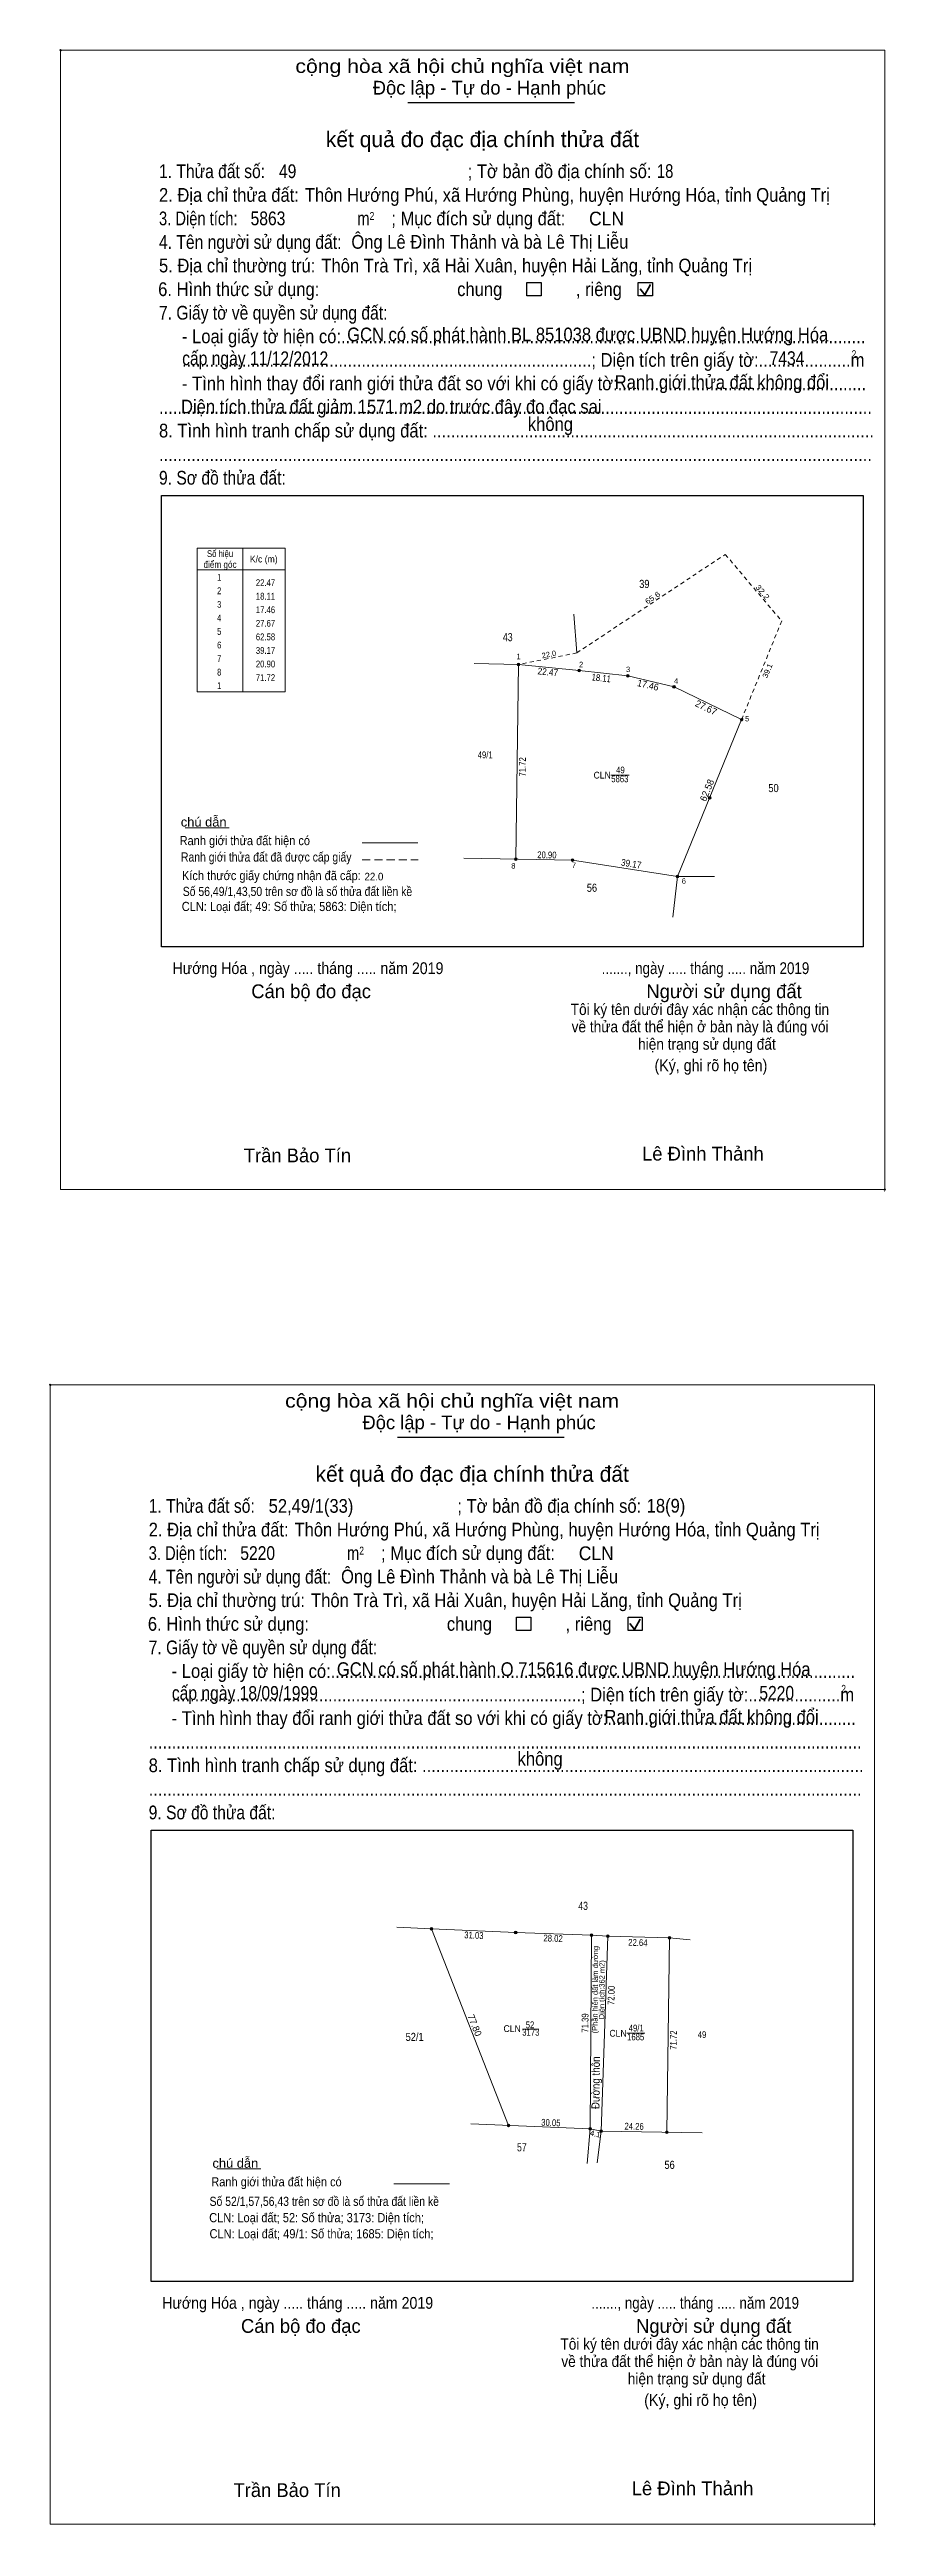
# Model space of a CAD drawing. Header units: metres. Extents: x 535876 to 537523, y 1852313 to 1853227.
# Drawn here: x 536322 to 536630, y 1852313 to 1853227 of the extents above; entities that cross this region are included whole.
import ezdxf
from ezdxf.enums import TextEntityAlignment as Align

# ---------------------------------------------------------------- set-up
doc = ezdxf.new("R2010")
doc.units = ezdxf.units.M
doc.header["$PDMODE"] = 32
doc.header["$PDSIZE"] = 0.5
doc.linetypes.add('MEDIUM_DASHED', pattern=[4.5, 3, -1.5])
doc.linetypes.add('SHORT_DASHED', pattern=[2.7, 1.5, -1.2])
for name, color, linetype, lineweight in [('10', 7, 'Continuous', 13), ('11', 7, 'Continuous', 13), ('13', 7, 'Continuous', 13), ('17', 7, 'Continuous', 13), ('2', 7, 'Continuous', 13), ('52', 7, 'Continuous', 13), ('6', 7, 'Continuous', 13), ('63', 7, 'Continuous', 13)]:
    doc.layers.add(name, color=color, linetype=linetype, lineweight=lineweight)

msp = doc.modelspace()

# ---------------------------------------------------------------- texts
at = {"layer": '10'}
for s, width, p in [('39', 0.85, (536541.245, 1853028)), ('43', 0.8, (536490.915, 1853008.39)), ('43', 0.8, (536518.675, 1852540.52))]:
    msp.add_text(s, height=3, dxfattribs=dict(at, width=width)).set_placement(p, align=Align.CENTER)
at = {"layer": '13'}
for s, height, width, p in [('49/1', 2.5, 0.85, (536482.6, 1852965.22)), ('CLN', 2.5, 0.95, (536525.715, 1852957.73)), ('5863', 2.5, 0.85, (536532.22, 1852956.37)), ('49', 2.5, 0.85, (536532.435, 1852959.65)), ('50', 3, 0.85, (536588.87, 1852952.73)), ('56', 3, 0.85, (536521.94, 1852915.96)), ('52/1', 3, 0.85, (536456.585, 1852492.2)), ('CLN', 2.5, 0.95, (536492.535, 1852495.51)), ('CLN', 2.5, 0.95, (536531.555, 1852493.79)), ('1685', 2.5, 0.85, (536538.06, 1852492.43)), ('49/1', 2.5, 0.85, (536538.27, 1852495.71)), ('49', 2.5, 0.85, (536562.525, 1852493.3)), ('57', 3, 0.8, (536496.105, 1852451.5)), ('56', 3, 0.85, (536550.56, 1852445.03))]:
    msp.add_text(s, height=height, dxfattribs=dict(at, width=width)).set_placement(p, align=Align.CENTER)
at = {"layer": '2'}
for s, height, width, p in [('cộng hòa xã hội chủ nghĩa việt nam', 5.07, 1.15, (536412.65, 1853217.93)), ('1. Thửa đất số:', 5.07, 0.85, (536362.37, 1853179.15)), ('49', 5.07, 0.85, (536406.59, 1853179.15)), ('; Tờ bản đồ địa chính số:', 5.07, 0.9, (536476.13, 1853179.15)), ('18', 5.07, 0.8, (536545.91, 1853179.21)), ('2. Địa chỉ thửa đất:', 5.07, 0.9, (536362.37, 1853170.41)), ('Thôn Hướng Phú, xã Hướng Phùng, huyện Hướng Hóa, tỉnh Quảng Trị', 5.07, 0.9, (536416.11, 1853170.41)), ('4. Tên người sử dụng đất:', 5.07, 0.85, (536362.37, 1853153.05)), ('3. Diện tích:', 5.07, 0.8, (536362.37, 1853161.75)), ('5863', 5.07, 0.85, (536396.13, 1853161.77)), ('Ông Lê Đình Thảnh và bà Lê Thị Liễu', 5.07, 0.9, (536433.27, 1853153.11)), ('m', 5.07, 0.8, (536435.45, 1853161.75)), ('2', 2.897, 0.8, (536440.01, 1853163.75)), ('; Mục đích sử dụng đất:', 5.07, 0.9, (536447.99, 1853161.75)), (' CLN', 5.07, 0.95, (536519.09, 1853161.69)), ('5. Địa chỉ thường trú:', 5.07, 0.9, (536362.37, 1853144.37)), ('Thôn Trà Trì, xã Hải Xuân, huyện Hải Lăng, tỉnh Quảng Trị', 5.07, 0.9, (536422.23, 1853144.37)), ('6. Hình thức sử dụng:', 5.07, 0.9, (536362.07, 1853135.65)), ('chung                , riêng', 5.07, 0.9, (536472.27, 1853135.65)), ('7. Giấy tờ về quyền sử dụng đất:', 5.07, 0.85, (536362.37, 1853126.97)), ('     - Loại giấy tờ hiện có:..................................................................................................................', 5.07, 0.9, (536362.37, 1853118.27)), ('GCN có số phát hành BL 851038 được UBND huyện Hướng Hóa ', 5.07, 0.9, (536431.73, 1853118.95)), (' cấp ngày 11/12/2012', 5.07, 0.85, (536369.31, 1853110.17)), ('     .........................................................................................; Diện tích trên giấy tờ:....................m', 5.07, 0.9, (536362.37, 1853109.57)), ('7434', 5.07, 0.85, (536587.43, 1853110.23)), ('2', 2.897, 0.8, (536617.65, 1853112.79)), ('     - Tình hình thay đổi ranh giới thửa đất so với khi có giấy tờ:......................................................', 5.07, 0.9, (536362.37, 1853100.91)), ('Ranh giới thửa đất không đổi', 5.07, 0.9, (536530.34, 1853101.39)), ('Diện tích thửa đất giảm 1571 m2 do trước đây đo đạc sai', 5.07, 0.9, (536370.49, 1853092.36)), ('8. Tình hình tranh chấp sử dụng đất: ................................................................................................', 5.07, 0.9, (536362.37, 1853083.51)), ('...........................................................................................................................................................', 5.07, 0.9, (536362.37, 1853092.21)), ('không', 5.071, 0.9, (536498.33, 1853085.91)), ('9. Sơ đồ thửa đất:', 5.07, 0.85, (536362.37, 1853066.11)), ('...........................................................................................................................................................', 5.07, 0.9, (536362.37, 1853074.81)), ('Hướng Hóa , ngày ..... tháng ..... năm 2019', 4.342, 0.9, (536367.33, 1852885.63)), ('......., ngày ..... tháng ..... năm 2019', 4.342, 0.85, (536525.51, 1852885.63)), ('(Ký, ghi rõ họ tên)', 4.346, 0.9, (536545.01, 1852849.81)), ('cộng hòa xã hội chủ nghĩa việt nam', 5.07, 1.15, (536408.85, 1852725.75)), ('2. Địa chỉ thửa đất:', 5.07, 0.9, (536358.57, 1852678.23)), ('1. Thửa đất số:', 5.07, 0.85, (536358.57, 1852686.97)), ('52,49/1(33)', 5.07, 0.9, (536402.79, 1852686.97)), ('Thôn Hướng Phú, xã Hướng Phùng, huyện Hướng Hóa, tỉnh Quảng Trị', 5.07, 0.9, (536412.31, 1852678.23)), ('; Tờ bản đồ địa chính số:', 5.07, 0.9, (536472.33, 1852686.97)), ('18(9)', 5.07, 0.9, (536542.11, 1852687.03)), ('3. Diện tích:', 5.07, 0.8, (536358.57, 1852669.57)), ('5220', 5.07, 0.85, (536392.33, 1852669.59)), ('; Mục đích sử dụng đất:', 5.07, 0.9, (536444.19, 1852669.57)), (' CLN', 5.07, 0.95, (536515.29, 1852669.51)), ('4. Tên người sử dụng đất:', 5.07, 0.85, (536358.57, 1852660.87)), ('Ông Lê Đình Thảnh và bà Lê Thị Liễu', 5.07, 0.9, (536429.47, 1852660.93)), ('m', 5.07, 0.8, (536431.65, 1852669.57)), ('2', 2.897, 0.8, (536436.21, 1852671.57)), ('5. Địa chỉ thường trú:', 5.07, 0.9, (536358.57, 1852652.19)), ('Thôn Trà Trì, xã Hải Xuân, huyện Hải Lăng, tỉnh Quảng Trị', 5.07, 0.9, (536418.43, 1852652.19)), ('6. Hình thức sử dụng:', 5.07, 0.9, (536358.27, 1852643.47)), ('chung                , riêng', 5.07, 0.9, (536468.47, 1852643.47)), ('7. Giấy tờ về quyền sử dụng đất:', 5.07, 0.85, (536358.57, 1852634.79)), ('     - Loại giấy tờ hiện có:..................................................................................................................', 5.07, 0.9, (536358.57, 1852626.09)), ('GCN có số phát hành O 715616 được UBND huyện Hướng Hóa ', 5.07, 0.9, (536427.93, 1852626.77)), (' cấp ngày 18/09/1999', 5.07, 0.85, (536365.51, 1852617.99)), ('     .........................................................................................; Diện tích trên giấy tờ:....................m', 5.07, 0.9, (536358.57, 1852617.39)), ('5220', 5.07, 0.85, (536583.63, 1852618.05)), ('2', 2.897, 0.8, (536613.85, 1852620.61)), ('     - Tình hình thay đổi ranh giới thửa đất so với khi có giấy tờ:......................................................', 5.07, 0.9, (536358.57, 1852608.73)), ('Ranh giới thửa đất không đổi', 5.07, 0.9, (536526.54, 1852609.21)), ('8. Tình hình tranh chấp sử dụng đất: ................................................................................................', 5.07, 0.9, (536358.57, 1852591.33)), ('...........................................................................................................................................................', 5.07, 0.9, (536358.57, 1852600.03)), ('không', 5.071, 0.9, (536494.53, 1852593.73)), ('...........................................................................................................................................................', 5.07, 0.9, (536358.57, 1852582.63)), ('9. Sơ đồ thửa đất:', 5.07, 0.85, (536358.57, 1852573.93)), ('Hướng Hóa , ngày ..... tháng ..... năm 2019', 4.342, 0.9, (536363.53, 1852393.45)), ('......., ngày ..... tháng ..... năm 2019', 4.342, 0.85, (536521.71, 1852393.45)), ('(Ký, ghi rõ họ tên)', 4.346, 0.9, (536541.21, 1852357.63))]:
    msp.add_text(s, height=height, dxfattribs=dict(at, width=width)).set_placement(p)
for s, height, p in [('Độc lập - Tự do - Hạnh phúc', 5.07, (536441.15, 1853209.95)), ('Cán bộ đo đạc', 5.071, (536396.39, 1852876.75)), ('Người sử dụng đất', 5.07, (536542.01, 1852876.75)), ('Trần Bảo Tín', 5.07, (536393.61, 1852816.21)), ('Lê Đình Thảnh', 5.07, (536540.41, 1852816.87)), ('Độc lập - Tự do - Hạnh phúc', 5.07, (536437.35, 1852717.77)), ('Cán bộ đo đạc', 5.071, (536392.59, 1852384.57)), ('Người sử dụng đất', 5.07, (536538.21, 1852384.57)), ('Trần Bảo Tín', 5.07, (536389.81, 1852324.03)), ('Lê Đình Thảnh', 5.07, (536536.61, 1852324.69))]:
    msp.add_text(s, height=height, dxfattribs=at).set_placement(p)
for s, height, p in [('kết quả đo đạc địa chính thửa đất', 5.795, (536481.605, 1853190.57)), ('.', 1.449, (536629.797, 1852805.35)), ('kết quả đo đạc địa chính thửa đất', 5.795, (536477.81, 1852698.39)), ('.', 1.449, (536625.997, 1852313.17))]:
    msp.add_text(s, height=height, dxfattribs=at).set_placement(p, align=Align.CENTER)
for s, height, width, p in [('Số hiệu', 2.5, 0.85, (536384.88, 1853039.42)), ('K/c (m)', 2.5, 0.95, (536400.98, 1853037.42)), ('điểm góc', 2.5, 0.9, (536384.88, 1853035.42)), (' 1', 2.5, 0.75, (536384.175, 1853030.72)), (' 3', 2.5, 0.8, (536384.18, 1853020.72)), (' 2', 2.5, 0.85, (536384.18, 1853025.72)), (' 4', 2.5, 0.85, (536384.175, 1853015.72)), (' 5', 2.5, 0.8, (536384.18, 1853010.72)), (' 6', 2.5, 0.85, (536384.18, 1853005.72)), (' 8', 2.5, 0.8, (536384.18, 1852995.72)), (' 7', 2.5, 0.8, (536384.18, 1853000.72)), (' 1', 2.5, 0.75, (536384.175, 1852990.72)), ('22.0', 2.81, 0.95, (536441.595, 1852920.17)), ('Tôi ký tên dưới đây xác nhận các thông tin', 4.189, 0.9, (536561.725, 1852870.53)), ('về thửa đất thể hiện ở bản này là đúng vói', 4.189, 0.9, (536561.8, 1852864.15)), ('hiện trạng sử dụng đất', 4.189, 0.9, (536564.315, 1852857.73)), ('3173', 2.5, 0.85, (536499.41, 1852494.16)), ('52', 2.5, 0.85, (536499.11, 1852496.9)), ('Tôi ký tên dưới đây xác nhận các thông tin', 4.189, 0.9, (536557.93, 1852378.35)), ('về thửa đất thể hiện ở bản này là đúng vói', 4.189, 0.9, (536558.005, 1852371.97)), ('hiện trạng sử dụng đất', 4.189, 0.9, (536560.515, 1852365.55))]:
    msp.add_text(s, height=height, dxfattribs=dict(at, width=width)).set_placement(p, align=Align.CENTER)
for s, height, width, p in [('22.47', 2.5, 0.85, (536405.18, 1853028.72)), ('18.11', 2.5, 0.85, (536405.18, 1853023.72)), ('27.67', 2.5, 0.85, (536405.18, 1853013.72)), ('17.46', 2.5, 0.85, (536405.18, 1853018.72)), ('39.17', 2.5, 0.85, (536405.18, 1853003.72)), ('62.58', 2.5, 0.85, (536405.18, 1853008.72)), (' 1', 2, 0.9, (536495.69, 1853001.75)), ('20.90', 2.5, 0.85, (536405.18, 1852998.72)), ('71.72', 2.5, 0.85, (536405.18, 1852993.72)), (' 2', 2, 0.95, (536518.72, 1852998.78)), (' 3', 2, 0.95, (536536.05, 1852996.99)), (' 4', 2, 0.95, (536553.73, 1852992.71)), (' 5', 2, 0.95, (536579.9, 1852978.81)), (' 8', 2, 0.95, (536493.76, 1852924.52)), (' 7', 2, 0.95, (536516.08, 1852924.76)), (' 6', 2, 0.95, (536556.57, 1852918.94))]:
    msp.add_text(s, height=height, dxfattribs=dict(at, width=width)).set_placement(p, align=Align.RIGHT)
for s, height, rotation, width, p in [('65.6', 2, 33.588, 1.15, (536544.842, 1853023.575)), ('32.2', 2, 310.248, 1.2, (536584.055, 1853025.826)), ('22.47', 2.5, 354.51, 0.9, (536505.575, 1852995.816)), ('18.11', 2.5, 353.66, 0.85, (536525.247, 1852993.559)), ('39.1', 2, 67.856, 1.05, (536587.542, 1852997.123)), ('17.46', 2.5, 346.759, 0.95, (536542.314, 1852990.973)), ('71.72', 2.5, 89.273, 0.85, (536497.546, 1852962.009)), ('20.90', 2.5, 359.041, 0.85, (536505.314, 1852928.319)), ('39.17', 2.5, 351.071, 0.9, (536536.236, 1852925.083)), ('31.03', 2.5, 357.562, 0.85, (536478.387, 1852529.946)), ('28.02', 2.5, 357.914, 0.85, (536507.579, 1852528.806)), ('22.64', 2.5, 358.329, 0.85, (536538.834, 1852527.243)), ('72.00', 2.5, 87.978, 0.85, (536530.3, 1852508.981)), ('71.39', 2.5, 89.526, 0.85, (536520.65, 1852498.805)), ('71.72', 2.5, 89.273, 0.85, (536553.216, 1852492.499)), ('Đường thôn', 3, 89.526, 0.9, (536524.797, 1852476.768)), ('30.05', 2.5, 357.539, 0.85, (536506.756, 1852460.844)), ('24.26', 2.5, 359.032, 0.85, (536537.469, 1852459.488))]:
    msp.add_text(s, height=height, rotation=rotation, dxfattribs=dict(at, width=width)).set_placement(p, align=Align.CENTER)
for s, height, rotation, p in [('22.0', 2, 11.351, (536506.288, 1853002.548)), ('27.67', 2.5, 334.231, (536563.472, 1852982.759)), ('62.58', 2.5, 67.845, (536565.495, 1852952.944)), ('77.80', 2.5, 291.401, (536477.563, 1852497.556)), ('4.1', 2, 348.069, (536522.983, 1852456.962))]:
    msp.add_text(s, height=height, rotation=rotation, dxfattribs=at).set_placement(p, align=Align.CENTER)
at = {"layer": '6'}
for s, height, width, p in [('chú dẫn', 3.375, 1.05, (536370.41, 1852940.03)), ('Ranh giới thửa đất hiện có ', 3.375, 0.9, (536369.97, 1852933.17)), ('Ranh giới thửa đất đã được cấp giấy', 3.375, 0.85, (536370.47, 1852927.11)), ('Kích thước giấy chứng nhận đã cấp:', 3.375, 0.9, (536370.83, 1852920.27)), ('CLN: Loại đất; 49: Số thửa; 5863: Diện tích;', 3.38, 0.9, (536370.75, 1852908.87)), ('Số 56,49/1,43,50 trên sơ đồ là số thửa đất liền kề', 3.38, 0.85, (536371.13, 1852914.41)), ('chú dẫn', 3.375, 1.05, (536382.08, 1852445.45)), ('Ranh giới thửa đất hiện có ', 3.375, 0.9, (536381.64, 1852438.59)), ('CLN: Loại đất; 52: Số thửa; 3173: Diện tích;', 3.38, 0.9, (536380.87, 1852425.37)), ('Số 52/1,57,56,43 trên sơ đồ là số thửa đất liền kề', 3.38, 0.85, (536381.01, 1852431.38)), ('CLN: Loại đất; 49/1: Số thửa; 1685: Diện tích;', 3.38, 0.9, (536381, 1852419.42))]:
    msp.add_text(s, height=height, dxfattribs=dict(at, width=width)).set_placement(p)
at = {"layer": '63'}
for s, p in [('(Phần hiến đất làm đường', (536524.101, 1852511.117)), ('Diện tích:362 m2)', (536526.59, 1852511.082))]:
    msp.add_text(s, height=2, rotation=89.526, dxfattribs=at).set_placement(p, align=Align.CENTER)

# ---------------------------------------------------------------- hatches: boundary and pattern name
at = {"layer": '10'}
for points in [[(536577.61, 1852979.561, 1), (536576.61, 1852979.561, 1)], [(536463.328, 1852533.519, 1), (536462.328, 1852533.519, 1)], [(536494.33, 1852532.2, 1), (536493.33, 1852532.2, 1)], [(536491.718, 1852461.079, 1), (536490.718, 1852461.079, 1)]]:
    msp.add_hatch(color=256, dxfattribs=at).paths.add_polyline_path(points)
at = {"layer": '13'}
for points in [[(536495.32, 1852999.741, 1), (536494.32, 1852999.741, 1)], [(536517.69, 1852997.591, 1), (536516.69, 1852997.591, 1)], [(536535.69, 1852995.591, 1), (536534.69, 1852995.591, 1)], [(536552.69, 1852991.591, 1), (536551.69, 1852991.591, 1)], [(536565.83, 1852950.641, 1), (536564.83, 1852950.641, 1)], [(536494.41, 1852928.031, 1), (536493.41, 1852928.031, 1)], [(536515.31, 1852927.681, 1), (536514.31, 1852927.681, 1)], [(536554.01, 1852921.601, 1), (536553.01, 1852921.601, 1)], [(536522.328, 1852531.179, 1), (536521.328, 1852531.179, 1)], [(536528.348, 1852530.889, 1), (536527.348, 1852530.889, 1)], [(536550.978, 1852530.229, 1), (536549.978, 1852530.229, 1)], [(536521.738, 1852459.789, 1), (536520.738, 1852459.789, 1)], [(536525.808, 1852458.929, 1), (536524.808, 1852458.929, 1)], [(536550.068, 1852458.519, 1), (536549.068, 1852458.519, 1)]]:
    msp.add_hatch(color=256, dxfattribs=at).paths.add_polyline_path(points)

# ---------------------------------------------------------------- linework, layer by layer
at = {"layer": '10'}
for p, q in [((536516.39, 1853004.07), (536515.21, 1853018.39)), ((536577.11, 1852979.56), (536553.51, 1852921.6)), ((536553.51, 1852921.6), (536514.81, 1852927.68)), ((536450.01, 1852534.11), (536462.83, 1852533.52)), ((536491.22, 1852461.08), (536462.83, 1852533.52)), ((536521.83, 1852531.18), (536521.24, 1852459.79)), ((536527.85, 1852530.89), (536525.31, 1852458.93)), ((536477.33, 1852461.68), (536521.24, 1852459.79)), ((536521.24, 1852459.79), (536520.23, 1852447.04)), ((536523.88, 1852447.32), (536525.31, 1852458.93))]:
    msp.add_line(p, q, dxfattribs=at)
at = {"layer": '10', "linetype": 'SHORT_DASHED'}
for p, q in [((536591.87, 1853015.83), (536577.11, 1852979.56)), ((536516.39, 1853004.07), (536494.82, 1852999.74))]:
    msp.add_line(p, q, dxfattribs=at)
msp.add_lwpolyline([(536516.39, 1853004.07), (536571.08, 1853040.39), (536591.87, 1853015.83)], dxfattribs=at)
at = {"layer": '10'}
for points in [[(536478.56, 1853000.21), (536494.82, 1852999.74), (536517.19, 1852997.59)], [(536517.19, 1852997.59), (536535.19, 1852995.59), (536552.19, 1852991.59)], [(536521.83, 1852531.18), (536493.83, 1852532.2), (536462.83, 1852533.52)], [(536527.85, 1852530.89), (536550.48, 1852530.23), (536558.13, 1852529.5)]]:
    msp.add_lwpolyline(points, dxfattribs=at)
at = {"layer": '10', "linetype": 'SHORT_DASHED'}
msp.add_circle((536577.11, 1852979.561), 0.5, dxfattribs=at)
at = {"layer": '10'}
for centre in [(536462.828, 1852533.519), (536493.83, 1852532.2), (536491.218, 1852461.079)]:
    msp.add_circle(centre, 0.5, dxfattribs=at)
at = {"layer": '11'}
for p, q in [((536494.82, 1852999.74), (536493.91, 1852928.03)), ((536550.48, 1852530.23), (536549.57, 1852458.52))]:
    msp.add_line(p, q, dxfattribs=at)
at = {"layer": '13'}
for p, q in [((536528.92, 1852959.02), (536535.6, 1852959.02)), ((536553.51, 1852921.6), (536551.77, 1852906.61)), ((536553.51, 1852921.6), (536567.15, 1852921.59)), ((536534.74, 1852495.07), (536541.42, 1852495.07))]:
    msp.add_line(p, q, dxfattribs=at)
for centre in [(536494.82, 1852999.741), (536517.19, 1852997.591), (536535.19, 1852995.591), (536552.19, 1852991.591), (536565.33, 1852950.641), (536493.91, 1852928.031), (536514.81, 1852927.681), (536553.51, 1852921.601), (536521.828, 1852531.179), (536527.848, 1852530.889), (536550.478, 1852530.229), (536521.238, 1852459.789), (536525.308, 1852458.929), (536549.568, 1852458.519)]:
    msp.add_circle(centre, 0.5, dxfattribs=at)
at = {"layer": '17'}
for p, q in [((536371.97, 1852939.6), (536388.26, 1852939.6)), ((536383.64, 1852445.04), (536399.93, 1852445.04))]:
    msp.add_line(p, q, dxfattribs=at)
at = {"layer": '2', "lineweight": 25}
for p, q in [((536454.03, 1853207.04), (536515.46, 1853207.04)), ((536363.34, 1853062.16), (536621.95, 1853062.16)), ((536621.95, 1853062.16), (536621.95, 1852895.7)), ((536450.23, 1852714.86), (536511.66, 1852714.86)), ((536359.54, 1852569.98), (536618.15, 1852569.98)), ((536618.15, 1852569.98), (536618.15, 1852403.52))]:
    msp.add_line(p, q, dxfattribs=at)
at = {"layer": '2', "lineweight": 35}
for p, q in [((536539.71, 1853138.37), (536541.44, 1853136.12)), ((536541.44, 1853136.12), (536543.54, 1853139.89)), ((536537.64, 1852643.94), (536539.74, 1852647.71)), ((536535.91, 1852646.19), (536537.64, 1852643.94))]:
    msp.add_line(p, q, dxfattribs=at)
at = {"layer": '2'}
for p, q in [((536393.28, 1853042.67), (536393.28, 1852989.67)), ((536525.31, 1852458.93), (536521.24, 1852459.79))]:
    msp.add_line(p, q, dxfattribs=at)
for points in [[(536326.09, 1853226.31), (536629.86, 1853226.31), (536629.86, 1852806.16), (536326.09, 1852806.16)], [(536322.29, 1852734.13), (536626.06, 1852734.13), (536626.06, 1852313.98), (536322.29, 1852313.98)]]:
    msp.add_lwpolyline(points, close=True, dxfattribs=at)
at = {"layer": '2', "lineweight": 25}
for points in [[(536497.99, 1853140.62), (536503.21, 1853140.62), (536503.21, 1853135.75), (536497.99, 1853135.75)], [(536539.03, 1853140.62), (536544.25, 1853140.62), (536544.25, 1853135.75), (536539.03, 1853135.75)], [(536494.19, 1852648.44), (536499.41, 1852648.44), (536499.41, 1852643.57), (536494.19, 1852643.57)], [(536535.23, 1852648.44), (536540.45, 1852648.44), (536540.45, 1852643.57), (536535.23, 1852643.57)]]:
    msp.add_lwpolyline(points, close=True, dxfattribs=at)
for points in [[(536621.95, 1852895.7), (536363.34, 1852895.7), (536363.34, 1853062.16)], [(536618.15, 1852403.52), (536359.54, 1852403.52), (536359.54, 1852569.98)]]:
    msp.add_lwpolyline(points, dxfattribs=at)
at = {"layer": '2'}
for points in [[(536393.28, 1852989.67), (536376.48, 1852989.67), (536376.48, 1853042.67), (536393.28, 1853042.67)], [(536393.28, 1853042.67), (536408.88, 1853042.67), (536408.88, 1852989.67), (536393.28, 1852989.67)], [(536376.48, 1853034.67), (536393.28, 1853034.67), (536408.88, 1853034.67)]]:
    msp.add_lwpolyline(points, dxfattribs=at)
for p in [(536326.09, 1853226.31), (536629.86, 1852806.16), (536322.29, 1852734.13), (536626.06, 1852313.98)]:
    msp.add_point(p, dxfattribs=at)
at = {"layer": '52'}
for p, q in [((536552.19, 1852991.59), (536577.11, 1852979.56)), ((536474.67, 1852928.36), (536514.81, 1852927.68)), ((536521.83, 1852531.18), (536527.85, 1852530.89)), ((536525.31, 1852458.93), (536562.57, 1852458.3))]:
    msp.add_line(p, q, dxfattribs=at)
at = {"layer": '6'}
for p, q in [((536437.25, 1852934.04), (536457.83, 1852934.04)), ((536448.92, 1852439.48), (536469.5, 1852439.48))]:
    msp.add_line(p, q, dxfattribs=at)
at = {"layer": '6', "linetype": 'MEDIUM_DASHED'}
msp.add_line((536437.25, 1852927.74), (536457.95, 1852927.74), dxfattribs=at)
at = {"layer": '63'}
msp.add_line((536496.3, 1852496.56), (536502.38, 1852496.56), dxfattribs=at)

msp.set_redraw_order([(e.dxf.handle, doc.entitydb.next_handle()) for e in msp.query("TEXT MTEXT ATTDEF DIMENSION ARC_DIMENSION")])  # texts and dimensions are drawn at this point

doc.saveas('drawing.dxf')
